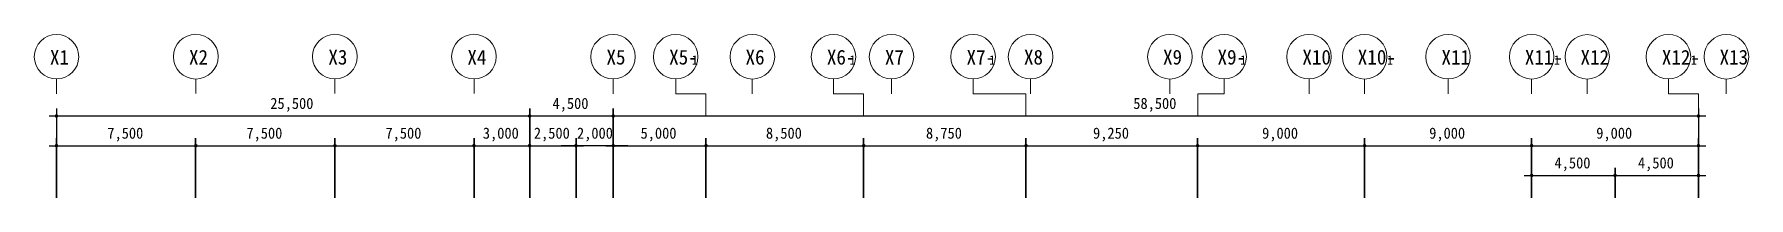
# Model space of a CAD drawing. Header units: millimetres. Extents: x -4033 to 126988, y -1911 to 106718.
# Drawn here: x 17980 to 110398, y 97911 to 106718 of the extents above; entities that cross this region are included whole.
import ezdxf

# ---------------------------------------------------------------- set-up
doc = ezdxf.new("R2010")
doc.units = ezdxf.units.MM
for name, color, linetype in [('PDF_문자', 7, 'Continuous'), ('PDF_솔리드 채우기', 7, 'Continuous'), ('PDF_형상', 7, 'Continuous')]:
    doc.layers.add(name, color=color, linetype=linetype)
doc.styles.add('PDF 돋움체', font='DotumChe.ttf')

msp = doc.modelspace()

# ---------------------------------------------------------------- texts
at = {"layer": 'PDF_문자', "attachment_point": 4, "style": 'PDF 돋움체'}
for s, insert, char_height in [('X1', (18823, 105479), 795.3), ('X2', (26319, 105479), 795.3), ('X3', (33831, 105479), 795.3), ('X4', (41327, 105479), 795.3), ('X5', (48823, 105479), 795.3), ('X5-', (52202, 105479), 795.3), ('1', (53428, 105334), 496), ('X6', (56320, 105479), 795.3), ('X6-', (60705, 105479), 795.3), ('1', (61931, 105334), 496), ('X7', (63832, 105479), 795.3), ('X7-', (68233, 105479), 795.3), ('1', (69458, 105334), 496), ('X8', (71329, 105479), 795.3), ('X9', (78825, 105479), 795.3), ('X9-', (81764, 105479), 795.3), ('1', (82990, 105334), 496), ('X10', (86338, 105479), 795.3), ('X10-', (89323, 105479), 795.3), ('1', (90903, 105334), 496), ('X11', (93834, 105479), 795.3), ('X11-', (98329, 105479), 795.3), ('1', (99900, 105334), 496), ('X12', (101330, 105479), 795.3), ('X12-', (105714, 105479), 795.3), ('1', (107278, 105334), 496), ('X13', (108827, 105479), 795.3), ('25,500', (30703, 102916), 599.3), ('4,500', (45917, 102916), 599.3), ('58,500', (77222, 102916), 599.3), ('7,500', (21918, 101314), 599.3), ('7,500', (29415, 101314), 599.3), ('7,500', (36911, 101314), 599.3), ('3,000', (42161, 101314), 599.3), ('2,500 2,000', (44911, 101314), 599.34), ('5,000', (50662, 101314), 599.3), ('8,500', (57421, 101314), 599.3), ('8,750', (66048, 101314), 599.3), ('9,250', (75054, 101314), 599.3), ('9,000', (84168, 101314), 599.3), ('9,000', (93174, 101314), 599.3), ('9,000', (102179, 101314), 599.3), ('4,500', (99931, 99711), 599.3), ('4,500', (104426, 99711), 599.3)]:
    msp.add_mtext(s, dxfattribs=dict(at, insert=insert, char_height=char_height))

# ---------------------------------------------------------------- linework, layer by layer
at = {"layer": 'PDF_솔리드 채우기', "transparency": 33554559}
for points in [[(19105, 102389), (19090, 102311), (19184, 102311)], [(19090, 102311), (19105, 102248), (19184, 102311)], [(19184, 102405), (19105, 102389), (19184, 102311)], [(19105, 102248), (19184, 102216), (19184, 102311)], [(19247, 102389), (19184, 102405), (19184, 102311)], [(19278, 102311), (19247, 102389), (19184, 102311)], [(19184, 102216), (19247, 102248), (19184, 102311)], [(19247, 102248), (19278, 102311), (19184, 102311)], [(44612, 102389), (44581, 102311), (44691, 102311)], [(44612, 102389), (44581, 102311), (44691, 102311)], [(44581, 102311), (44612, 102248), (44691, 102311)], [(44581, 102311), (44612, 102248), (44691, 102311)], [(44691, 102405), (44612, 102389), (44691, 102311)], [(44691, 102405), (44612, 102389), (44691, 102311)], [(44612, 102248), (44691, 102216), (44691, 102311)], [(44612, 102248), (44691, 102216), (44691, 102311)], [(44753, 102389), (44691, 102405), (44691, 102311)], [(44753, 102389), (44691, 102405), (44691, 102311)], [(44785, 102311), (44753, 102389), (44691, 102311)], [(44785, 102311), (44753, 102389), (44691, 102311)], [(44691, 102216), (44753, 102248), (44691, 102311)], [(44753, 102248), (44785, 102311), (44691, 102311)], [(44691, 102216), (44753, 102248), (44691, 102311)], [(44753, 102248), (44785, 102311), (44691, 102311)], [(49122, 102389), (49091, 102311), (49185, 102311)], [(49122, 102389), (49091, 102311), (49185, 102311)], [(49091, 102311), (49122, 102248), (49185, 102311)], [(49091, 102311), (49122, 102248), (49185, 102311)], [(49185, 102405), (49122, 102389), (49185, 102311)], [(49185, 102405), (49122, 102389), (49185, 102311)], [(49122, 102248), (49185, 102216), (49185, 102311)], [(49122, 102248), (49185, 102216), (49185, 102311)], [(49264, 102389), (49185, 102405), (49185, 102311)], [(49264, 102389), (49185, 102405), (49185, 102311)], [(49280, 102311), (49264, 102389), (49185, 102311)], [(49280, 102311), (49264, 102389), (49185, 102311)], [(49185, 102216), (49264, 102248), (49185, 102311)], [(49264, 102248), (49280, 102311), (49185, 102311)], [(49185, 102216), (49264, 102248), (49185, 102311)], [(49264, 102248), (49280, 102311), (49185, 102311)], [(107616, 102389), (107600, 102311), (107695, 102311)], [(107600, 102311), (107616, 102248), (107695, 102311)], [(107695, 102405), (107616, 102389), (107695, 102311)], [(107616, 102248), (107695, 102216), (107695, 102311)], [(107758, 102389), (107695, 102405), (107695, 102311)], [(107789, 102311), (107758, 102389), (107695, 102311)], [(107695, 102216), (107758, 102248), (107695, 102311)], [(107758, 102248), (107789, 102311), (107695, 102311)], [(19105, 100786), (19090, 100708), (19184, 100708)], [(19184, 100818), (19105, 100786), (19184, 100708)], [(19247, 100786), (19184, 100818), (19184, 100708)], [(19278, 100708), (19247, 100786), (19184, 100708)], [(26618, 100786), (26586, 100708), (26680, 100708)], [(26618, 100786), (26586, 100708), (26680, 100708)], [(26680, 100818), (26618, 100786), (26680, 100708)], [(26680, 100818), (26618, 100786), (26680, 100708)], [(26759, 100786), (26680, 100818), (26680, 100708)], [(26759, 100786), (26680, 100818), (26680, 100708)], [(26790, 100708), (26759, 100786), (26680, 100708)], [(26790, 100708), (26759, 100786), (26680, 100708)], [(34114, 100786), (34083, 100708), (34177, 100708)], [(34114, 100786), (34083, 100708), (34177, 100708)], [(34177, 100818), (34114, 100786), (34177, 100708)], [(34177, 100818), (34114, 100786), (34177, 100708)], [(34255, 100786), (34177, 100818), (34177, 100708)], [(34255, 100786), (34177, 100818), (34177, 100708)], [(34287, 100708), (34255, 100786), (34177, 100708)], [(34287, 100708), (34255, 100786), (34177, 100708)], [(41610, 100786), (41579, 100708), (41689, 100708)], [(41610, 100786), (41579, 100708), (41689, 100708)], [(41689, 100818), (41610, 100786), (41689, 100708)], [(41689, 100818), (41610, 100786), (41689, 100708)], [(41752, 100786), (41689, 100818), (41689, 100708)], [(41752, 100786), (41689, 100818), (41689, 100708)], [(41783, 100708), (41752, 100786), (41689, 100708)], [(41783, 100708), (41752, 100786), (41689, 100708)], [(44612, 100786), (44581, 100708), (44691, 100708)], [(44612, 100786), (44581, 100708), (44691, 100708)], [(44691, 100818), (44612, 100786), (44691, 100708)], [(44691, 100818), (44612, 100786), (44691, 100708)], [(44753, 100786), (44691, 100818), (44691, 100708)], [(44753, 100786), (44691, 100818), (44691, 100708)], [(44785, 100708), (44753, 100786), (44691, 100708)], [(44785, 100708), (44753, 100786), (44691, 100708)], [(47111, 100786), (47079, 100708), (47189, 100708)], [(47111, 100786), (47079, 100708), (47189, 100708)], [(47189, 100818), (47111, 100786), (47189, 100708)], [(47189, 100818), (47111, 100786), (47189, 100708)], [(47252, 100786), (47189, 100818), (47189, 100708)], [(47252, 100786), (47189, 100818), (47189, 100708)], [(47284, 100708), (47252, 100786), (47189, 100708)], [(47284, 100708), (47252, 100786), (47189, 100708)], [(49122, 100786), (49091, 100708), (49185, 100708)], [(49122, 100786), (49091, 100708), (49185, 100708)], [(49185, 100818), (49122, 100786), (49185, 100708)], [(49185, 100818), (49122, 100786), (49185, 100708)], [(49264, 100786), (49185, 100818), (49185, 100708)], [(49264, 100786), (49185, 100818), (49185, 100708)], [(49280, 100708), (49264, 100786), (49185, 100708)], [(49280, 100708), (49264, 100786), (49185, 100708)], [(54120, 100786), (54089, 100708), (54183, 100708)], [(54120, 100786), (54089, 100708), (54183, 100708)], [(54183, 100818), (54120, 100786), (54183, 100708)], [(54183, 100818), (54120, 100786), (54183, 100708)], [(54261, 100786), (54183, 100818), (54183, 100708)], [(54261, 100786), (54183, 100818), (54183, 100708)], [(54293, 100708), (54261, 100786), (54183, 100708)], [(54293, 100708), (54261, 100786), (54183, 100708)], [(62622, 100786), (62591, 100708), (62685, 100708)], [(62622, 100786), (62591, 100708), (62685, 100708)], [(62685, 100818), (62622, 100786), (62685, 100708)], [(62685, 100818), (62622, 100786), (62685, 100708)], [(62764, 100786), (62685, 100818), (62685, 100708)], [(62764, 100786), (62685, 100818), (62685, 100708)], [(62795, 100708), (62764, 100786), (62685, 100708)], [(62795, 100708), (62764, 100786), (62685, 100708)], [(71376, 100786), (71344, 100708), (71439, 100708)], [(71376, 100786), (71344, 100708), (71439, 100708)], [(71439, 100818), (71376, 100786), (71439, 100708)], [(71439, 100818), (71376, 100786), (71439, 100708)], [(71517, 100786), (71439, 100818), (71439, 100708)], [(71517, 100786), (71439, 100818), (71439, 100708)], [(71533, 100708), (71517, 100786), (71439, 100708)], [(71533, 100708), (71517, 100786), (71439, 100708)], [(80617, 100786), (80585, 100708), (80695, 100708)], [(80617, 100786), (80585, 100708), (80695, 100708)], [(80695, 100818), (80617, 100786), (80695, 100708)], [(80695, 100818), (80617, 100786), (80695, 100708)], [(80758, 100786), (80695, 100818), (80695, 100708)], [(80758, 100786), (80695, 100818), (80695, 100708)], [(80789, 100708), (80758, 100786), (80695, 100708)], [(80789, 100708), (80758, 100786), (80695, 100708)], [(89622, 100786), (89590, 100708), (89685, 100708)], [(89622, 100786), (89590, 100708), (89685, 100708)], [(89685, 100818), (89622, 100786), (89685, 100708)], [(89685, 100818), (89622, 100786), (89685, 100708)], [(89763, 100786), (89685, 100818), (89685, 100708)], [(89763, 100786), (89685, 100818), (89685, 100708)], [(89795, 100708), (89763, 100786), (89685, 100708)], [(89795, 100708), (89763, 100786), (89685, 100708)], [(98627, 100786), (98595, 100708), (98690, 100708)], [(98627, 100786), (98595, 100708), (98690, 100708)], [(98690, 100818), (98627, 100786), (98690, 100708)], [(98690, 100818), (98627, 100786), (98690, 100708)], [(98768, 100786), (98690, 100818), (98690, 100708)], [(98768, 100786), (98690, 100818), (98690, 100708)], [(98800, 100708), (98768, 100786), (98690, 100708)], [(98800, 100708), (98768, 100786), (98690, 100708)], [(107616, 100786), (107600, 100708), (107695, 100708)], [(107695, 100818), (107616, 100786), (107695, 100708)], [(107758, 100786), (107695, 100818), (107695, 100708)], [(107789, 100708), (107758, 100786), (107695, 100708)], [(19090, 100708), (19105, 100645), (19184, 100708)], [(19105, 100645), (19184, 100613), (19184, 100708)], [(19184, 100613), (19247, 100645), (19184, 100708)], [(19247, 100645), (19278, 100708), (19184, 100708)], [(26586, 100708), (26618, 100645), (26680, 100708)], [(26586, 100708), (26618, 100645), (26680, 100708)], [(26618, 100645), (26680, 100613), (26680, 100708)], [(26618, 100645), (26680, 100613), (26680, 100708)], [(26680, 100613), (26759, 100645), (26680, 100708)], [(26759, 100645), (26790, 100708), (26680, 100708)], [(26680, 100613), (26759, 100645), (26680, 100708)], [(26759, 100645), (26790, 100708), (26680, 100708)], [(34083, 100708), (34114, 100645), (34177, 100708)], [(34083, 100708), (34114, 100645), (34177, 100708)], [(34114, 100645), (34177, 100613), (34177, 100708)], [(34114, 100645), (34177, 100613), (34177, 100708)], [(34177, 100613), (34255, 100645), (34177, 100708)], [(34255, 100645), (34287, 100708), (34177, 100708)], [(34177, 100613), (34255, 100645), (34177, 100708)], [(34255, 100645), (34287, 100708), (34177, 100708)], [(41579, 100708), (41610, 100645), (41689, 100708)], [(41579, 100708), (41610, 100645), (41689, 100708)], [(41610, 100645), (41689, 100613), (41689, 100708)], [(41610, 100645), (41689, 100613), (41689, 100708)], [(41689, 100613), (41752, 100645), (41689, 100708)], [(41752, 100645), (41783, 100708), (41689, 100708)], [(41689, 100613), (41752, 100645), (41689, 100708)], [(41752, 100645), (41783, 100708), (41689, 100708)], [(44581, 100708), (44612, 100645), (44691, 100708)], [(44581, 100708), (44612, 100645), (44691, 100708)], [(44612, 100645), (44691, 100613), (44691, 100708)], [(44612, 100645), (44691, 100613), (44691, 100708)], [(44691, 100613), (44753, 100645), (44691, 100708)], [(44753, 100645), (44785, 100708), (44691, 100708)], [(44691, 100613), (44753, 100645), (44691, 100708)], [(44753, 100645), (44785, 100708), (44691, 100708)], [(47079, 100708), (47111, 100645), (47189, 100708)], [(47079, 100708), (47111, 100645), (47189, 100708)], [(47111, 100645), (47189, 100613), (47189, 100708)], [(47111, 100645), (47189, 100613), (47189, 100708)], [(47189, 100613), (47252, 100645), (47189, 100708)], [(47252, 100645), (47284, 100708), (47189, 100708)], [(47189, 100613), (47252, 100645), (47189, 100708)], [(47252, 100645), (47284, 100708), (47189, 100708)], [(49091, 100708), (49122, 100645), (49185, 100708)], [(49091, 100708), (49122, 100645), (49185, 100708)], [(49122, 100645), (49185, 100613), (49185, 100708)], [(49122, 100645), (49185, 100613), (49185, 100708)], [(49185, 100613), (49264, 100645), (49185, 100708)], [(49264, 100645), (49280, 100708), (49185, 100708)], [(49185, 100613), (49264, 100645), (49185, 100708)], [(49264, 100645), (49280, 100708), (49185, 100708)], [(54089, 100708), (54120, 100645), (54183, 100708)], [(54089, 100708), (54120, 100645), (54183, 100708)], [(54120, 100645), (54183, 100613), (54183, 100708)], [(54120, 100645), (54183, 100613), (54183, 100708)], [(54183, 100613), (54261, 100645), (54183, 100708)], [(54261, 100645), (54293, 100708), (54183, 100708)], [(54183, 100613), (54261, 100645), (54183, 100708)], [(54261, 100645), (54293, 100708), (54183, 100708)], [(62591, 100708), (62622, 100645), (62685, 100708)], [(62591, 100708), (62622, 100645), (62685, 100708)], [(62622, 100645), (62685, 100613), (62685, 100708)], [(62622, 100645), (62685, 100613), (62685, 100708)], [(62685, 100613), (62764, 100645), (62685, 100708)], [(62764, 100645), (62795, 100708), (62685, 100708)], [(62685, 100613), (62764, 100645), (62685, 100708)], [(62764, 100645), (62795, 100708), (62685, 100708)], [(71344, 100708), (71376, 100645), (71439, 100708)], [(71344, 100708), (71376, 100645), (71439, 100708)], [(71376, 100645), (71439, 100613), (71439, 100708)], [(71376, 100645), (71439, 100613), (71439, 100708)], [(71439, 100613), (71517, 100645), (71439, 100708)], [(71517, 100645), (71533, 100708), (71439, 100708)], [(71439, 100613), (71517, 100645), (71439, 100708)], [(71517, 100645), (71533, 100708), (71439, 100708)], [(80585, 100708), (80617, 100645), (80695, 100708)], [(80585, 100708), (80617, 100645), (80695, 100708)], [(80617, 100645), (80695, 100613), (80695, 100708)], [(80617, 100645), (80695, 100613), (80695, 100708)], [(80695, 100613), (80758, 100645), (80695, 100708)], [(80758, 100645), (80789, 100708), (80695, 100708)], [(80695, 100613), (80758, 100645), (80695, 100708)], [(80758, 100645), (80789, 100708), (80695, 100708)], [(89590, 100708), (89622, 100645), (89685, 100708)], [(89590, 100708), (89622, 100645), (89685, 100708)], [(89622, 100645), (89685, 100613), (89685, 100708)], [(89622, 100645), (89685, 100613), (89685, 100708)], [(89685, 100613), (89763, 100645), (89685, 100708)], [(89763, 100645), (89795, 100708), (89685, 100708)], [(89685, 100613), (89763, 100645), (89685, 100708)], [(89763, 100645), (89795, 100708), (89685, 100708)], [(98595, 100708), (98627, 100645), (98690, 100708)], [(98595, 100708), (98627, 100645), (98690, 100708)], [(98627, 100645), (98690, 100613), (98690, 100708)], [(98627, 100645), (98690, 100613), (98690, 100708)], [(98690, 100613), (98768, 100645), (98690, 100708)], [(98768, 100645), (98800, 100708), (98690, 100708)], [(98690, 100613), (98768, 100645), (98690, 100708)], [(98768, 100645), (98800, 100708), (98690, 100708)], [(107600, 100708), (107616, 100645), (107695, 100708)], [(107616, 100645), (107695, 100613), (107695, 100708)], [(107695, 100613), (107758, 100645), (107695, 100708)], [(107758, 100645), (107789, 100708), (107695, 100708)], [(98627, 99183), (98595, 99105), (98690, 99105)], [(98595, 99105), (98627, 99042), (98690, 99105)], [(98690, 99215), (98627, 99183), (98690, 99105)], [(98627, 99042), (98690, 99010), (98690, 99105)], [(98768, 99183), (98690, 99215), (98690, 99105)], [(98800, 99105), (98768, 99183), (98690, 99105)], [(98690, 99010), (98768, 99042), (98690, 99105)], [(98768, 99042), (98800, 99105), (98690, 99105)], [(103121, 99183), (103090, 99105), (103200, 99105)], [(103121, 99183), (103090, 99105), (103200, 99105)], [(103090, 99105), (103121, 99042), (103200, 99105)], [(103090, 99105), (103121, 99042), (103200, 99105)], [(103200, 99215), (103121, 99183), (103200, 99105)], [(103200, 99215), (103121, 99183), (103200, 99105)], [(103121, 99042), (103200, 99010), (103200, 99105)], [(103121, 99042), (103200, 99010), (103200, 99105)], [(103263, 99183), (103200, 99215), (103200, 99105)], [(103263, 99183), (103200, 99215), (103200, 99105)], [(103294, 99105), (103263, 99183), (103200, 99105)], [(103294, 99105), (103263, 99183), (103200, 99105)], [(103200, 99010), (103263, 99042), (103200, 99105)], [(103263, 99042), (103294, 99105), (103200, 99105)], [(103200, 99010), (103263, 99042), (103200, 99105)], [(103263, 99042), (103294, 99105), (103200, 99105)], [(107616, 99183), (107600, 99105), (107695, 99105)], [(107600, 99105), (107616, 99042), (107695, 99105)], [(107695, 99215), (107616, 99183), (107695, 99105)], [(107616, 99042), (107695, 99010), (107695, 99105)], [(107758, 99183), (107695, 99215), (107695, 99105)], [(107789, 99105), (107758, 99183), (107695, 99105)], [(107695, 99010), (107758, 99042), (107695, 99105)], [(107758, 99042), (107789, 99105), (107695, 99105)]]:
    msp.add_solid(points, dxfattribs=at)
at = {"layer": 'PDF_형상', "lineweight": 5}
for points in [[(19184, 104306), (19184, 103505)], [(26680, 104306), (26680, 103521)], [(34177, 104306), (34177, 103521)], [(41689, 104306), (41689, 103521)], [(49185, 104306), (49185, 103505)], [(52564, 104306), (52564, 103505), (54183, 103505), (54183, 102311)], [(56682, 104306), (56682, 103505)], [(61066, 104306), (61066, 103505), (62685, 103505), (62685, 102311)], [(64194, 104306), (64194, 103505)], [(68594, 104306), (68594, 103505), (71439, 103505), (71439, 102311)], [(71690, 104306), (71690, 103505)], [(79186, 104306), (79186, 103505)], [(82125, 104306), (82125, 103505), (80695, 103505), (80695, 102311)], [(86699, 104306), (86699, 103505)], [(89685, 104306), (89685, 103505)], [(94195, 104306), (94195, 103505)], [(98690, 104306), (98690, 103505)], [(101691, 104306), (101691, 103505)], [(106076, 104306), (106076, 103505), (107695, 103505), (107695, 102311)], [(109188, 104306), (109188, 103505)]]:
    msp.add_lwpolyline(points, dxfattribs=at)
at = {"layer": 'PDF_형상', "color": 1, "lineweight": 25}
msp.add_lwpolyline([(19183, 102719), (19183, 97911), (19183, 101116)], dxfattribs=at)
at = {"layer": 'PDF_형상', "lineweight": 25}
for points in [[(44688, 102719), (44688, 97911), (44688, 101116), (44688, 97911)], [(49183, 102719), (49183, 97911)], [(47187, 101116), (47187, 97911)], [(54180, 101116), (54180, 97911)], [(62682, 101116), (62682, 97911)], [(71435, 101116), (71435, 97911)], [(80691, 101116), (80691, 97911)], [(89680, 101116), (89680, 97911)], [(98685, 101116), (98685, 97911)], [(103195, 99514), (103195, 97911)]]:
    msp.add_lwpolyline(points, close=True, dxfattribs=at)
for points in [[(107690, 102719), (107690, 97911), (107690, 101116)], [(45081, 102311), (18774, 102311)], [(49591, 102311), (44280, 102311)], [(108083, 102311), (48790, 102311)], [(18774, 100708), (27087, 100708)], [(26286, 100708), (34583, 100708)], [(33782, 100708), (42079, 100708)], [(41278, 100708), (45081, 100708)], [(44280, 100708), (47580, 100708)], [(49984, 100708), (49183, 100708), (47187, 100708), (46385, 100708)], [(48790, 100708), (54589, 100708)], [(53787, 100708), (63090, 100708)], [(62289, 100708), (71844, 100708)], [(71042, 100708), (81084, 100708)], [(80283, 100708), (90089, 100708)], [(89287, 100708), (99094, 100708)], [(98292, 100708), (108083, 100708)], [(98292, 99105), (103588, 99105)], [(98685, 97911), (98685, 99514)], [(102787, 99105), (108083, 99105)], [(107690, 97911), (107690, 99514)]]:
    msp.add_lwpolyline(points, dxfattribs=at)
at = {"layer": 'PDF_형상', "color": 1, "lineweight": 25}
for points in [[(26679, 101116), (26679, 97911)], [(34175, 101116), (34175, 97911)], [(41687, 101116), (41687, 97911)], [(49183, 101116), (49183, 97911)]]:
    msp.add_lwpolyline(points, close=True, dxfattribs=at)
at = {"layer": 'PDF_형상', "lineweight": 5}
for centre, radius in [((19179, 105508), 1199), ((26686, 105512), 1205), ((34183, 105514), 1204), ((41679, 105514), 1204), ((49181, 105508), 1199), ((52559, 105508), 1199), ((56692, 105506), 1200), ((61062, 105508), 1199), ((64189, 105508), 1199), ((68589, 105508), 1199), ((71685, 105508), 1199), ((79196, 105506), 1200), ((82121, 105508), 1199), ((86694, 105508), 1199), ((89695, 105506), 1200), ((94190, 105508), 1199), ((98700, 105506), 1200), ((101690, 105503), 1195), ((106071, 105508), 1199), ((109198, 105506), 1200)]:
    msp.add_circle(centre, radius, dxfattribs=at)

msp.set_redraw_order([(e.dxf.handle, doc.entitydb.next_handle()) for e in msp.query("TEXT MTEXT ATTDEF DIMENSION ARC_DIMENSION")])  # texts and dimensions are drawn at this point

doc.saveas('drawing.dxf')
